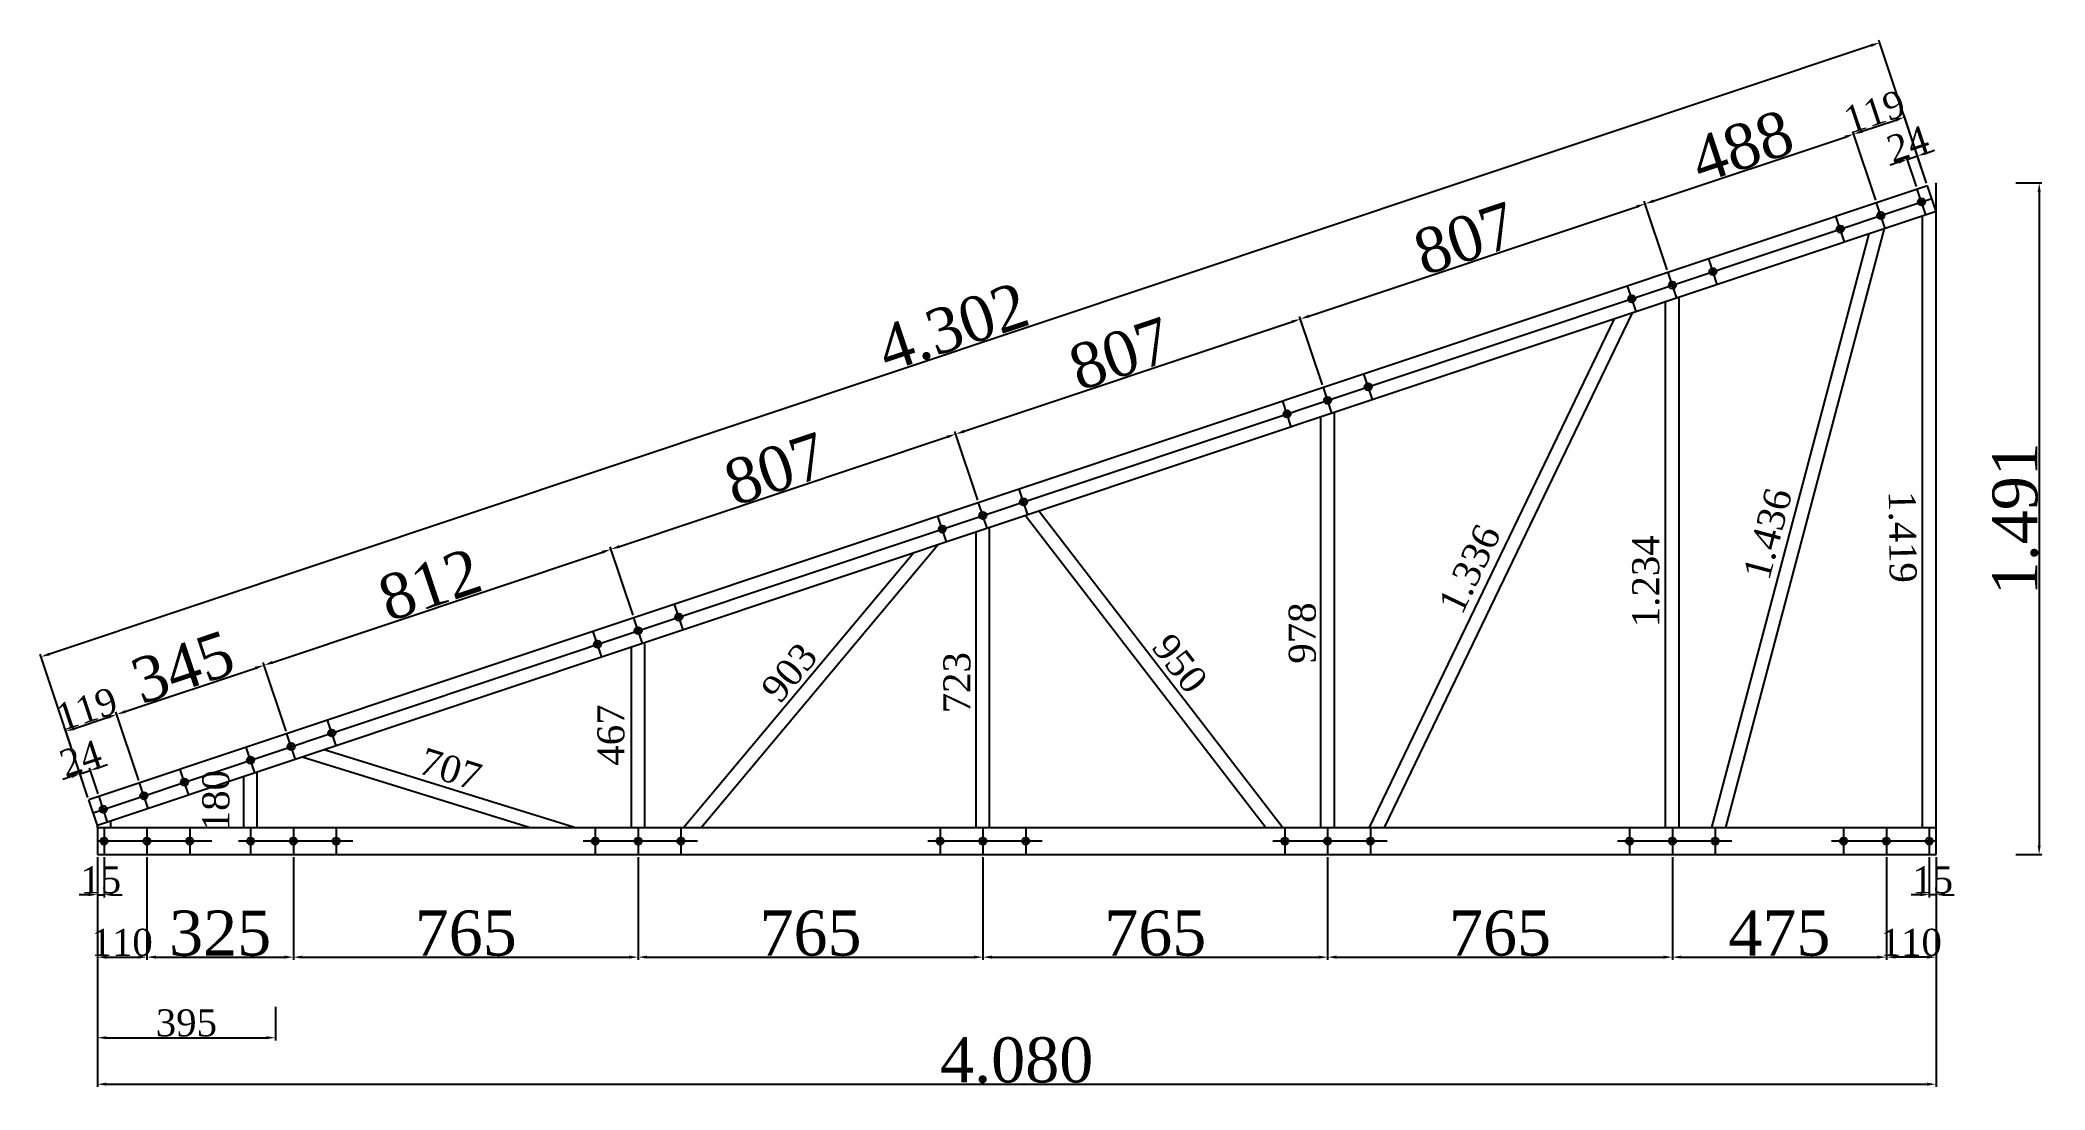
# Model space of a CAD drawing. Header units: millimetres. Extents: x 201962 to 221859, y -224854 to -197588.
# Drawn here: x 217410 to 221859, y -199918 to -197588 of the extents above; entities that cross this region are included whole.
import ezdxf

# ---------------------------------------------------------------- set-up
doc = ezdxf.new("R2010")
doc.units = ezdxf.units.MM
doc.header["$MEASUREMENT"] = 0
for name, color, linetype in [('Block1', 255, 'Continuous'), ('DUVAR', 7, 'Continuous'), ('ÖLÇÜLENDİRME', 121, 'Continuous')]:
    doc.layers.add(name, color=color, linetype=linetype)
doc.styles.add('133', font='times.ttf')
doc.dimstyles.new('MAKAS', dxfattribs={"dimscale": 20, "dimtxt": 1.3, "dimasz": 1, "dimexe": 0.3, "dimexo": 0.3, "dimgap": 0.1, "dimtad": 1, "dimrnd": 1, "dimzin": 12, "dimdsep": 46, "dimlunit": 6, "dimtxsty": '133', "dimcen": 0.8, "dimdle": 0.0005, "dimclrd": 4, "dimclre": 6, "dimclrt": 2, "dimazin": 3, "dimtfac": 1, "dimtmove": 0, "dimatfit": 2, "dimldrblk": 'DOTSMALL', "dimfxl": 0, "dimtolj": 1, "dimtzin": 0, "dimarcsym": 0})
doc.dimstyles.new('makas 1', dxfattribs={"dimscale": 20, "dimtxt": 3, "dimasz": 1.2, "dimexe": 0.3, "dimexo": 0.3, "dimgap": 0.1, "dimtad": 1, "dimrnd": 1, "dimzin": 12, "dimdsep": 46, "dimlunit": 6, "dimtxsty": '133', "dimblk": 'NONE', "dimcen": 0.8, "dimdle": 0.0005, "dimse1": 1, "dimse2": 1, "dimsd1": 1, "dimsd2": 1, "dimclrd": 105, "dimclre": 42, "dimclrt": 2, "dimazin": 3, "dimtfac": 1, "dimtmove": 0, "dimatfit": 2, "dimldrblk": 'NONE', "dimfxl": 0, "dimtolj": 1, "dimtzin": 0, "dimarcsym": 0})

msp = doc.modelspace()

# ---------------------------------------------------------------- blocks, each defined once
blk = doc.blocks.new('*D9762')
at = {"layer": 'Defpoints', "color": 0}
for p in [(217537, -199396.1), (217552, -199396.1), (217552, -199485.1)]:
    blk.add_point(p, dxfattribs=at)
at = {"layer": 'ÖLÇÜLENDİRME', "color": 6, "lineweight": -2, "ltscale": 0.5}
for p, q in [((217537, -199402.1), (217537, -199491.1)), ((217552, -199402.1), (217552, -199491.1))]:
    blk.add_line(p, q, dxfattribs=at)
at = {"layer": 'ÖLÇÜLENDİRME', "color": 4, "lineweight": -2, "ltscale": 0.5}
for p, q in [((217517, -199485.1), (217497, -199485.1)), ((217537, -199485.1), (217552, -199485.1)), ((217572, -199485.1), (217592, -199485.1))]:
    blk.add_line(p, q, dxfattribs=at)
at = {"layer": 'ÖLÇÜLENDİRME', "color": 4}
for points in [[(217517, -199488.4), (217517, -199481.8), (217537, -199485.1)], [(217572, -199481.8), (217572, -199488.4), (217552, -199485.1)]]:
    blk.add_solid(points, dxfattribs=at)
at = {"layer": 'ÖLÇÜLENDİRME', "color": 2, "insert": (217544.5, -199452.7), "char_height": 60, "attachment_point": 5, "style": '133'}
blk.add_mtext('\\A1;15', dxfattribs=at)
blk = doc.blocks.new('_DotSmall')
at = {"color": 0, "linetype": 'ByBlock', "const_width": 0.5}
blk.add_lwpolyline([(-0.0625, 0, 1), (0.0625, 0, 1)], format="xyb", close=True, dxfattribs=at)
blk = doc.blocks.new('*D9763')
at = {"layer": 'Defpoints', "color": 0}
for p in [(217537, -199396.1), (217647, -199396.1), (217647, -199623.8)]:
    blk.add_point(p, dxfattribs=at)
at = {"layer": 'ÖLÇÜLENDİRME', "color": 6, "lineweight": -2, "ltscale": 0.5}
for p, q in [((217537, -199402.1), (217537, -199629.8)), ((217647, -199402.1), (217647, -199629.8))]:
    blk.add_line(p, q, dxfattribs=at)
at = {"layer": 'ÖLÇÜLENDİRME', "color": 4, "lineweight": -2, "ltscale": 0.5}
blk.add_line((217557, -199623.8), (217627, -199623.8), dxfattribs=at)
at = {"layer": 'ÖLÇÜLENDİRME', "color": 4}
for points in [[(217557, -199620.4), (217557, -199627.1), (217537, -199623.8)], [(217627, -199627.1), (217627, -199620.4), (217647, -199623.8)]]:
    blk.add_solid(points, dxfattribs=at)
at = {"layer": 'ÖLÇÜLENDİRME', "color": 2, "insert": (217592, -199591.3), "char_height": 60, "attachment_point": 5, "style": '133'}
blk.add_mtext('\\A1;110', dxfattribs=at)
blk = doc.blocks.new('*D9764')
at = {"layer": 'Defpoints', "color": 0}
for p in [(217647, -199396.1), (217972, -199396.1), (217972, -199623.8)]:
    blk.add_point(p, dxfattribs=at)
at = {"layer": 'ÖLÇÜLENDİRME', "color": 6, "lineweight": -2, "ltscale": 0.5}
for p, q in [((217647, -199402.1), (217647, -199629.8)), ((217972, -199402.1), (217972, -199629.8))]:
    blk.add_line(p, q, dxfattribs=at)
at = {"layer": 'ÖLÇÜLENDİRME', "color": 4, "lineweight": -2, "ltscale": 0.5}
blk.add_line((217667, -199623.8), (217952, -199623.8), dxfattribs=at)
at = {"layer": 'ÖLÇÜLENDİRME', "color": 4}
for points in [[(217667, -199620.4), (217667, -199627.1), (217647, -199623.8)], [(217952, -199627.1), (217952, -199620.4), (217972, -199623.8)]]:
    blk.add_solid(points, dxfattribs=at)
at = {"layer": 'ÖLÇÜLENDİRME', "color": 2, "insert": (217809.5, -199571), "char_height": 100, "attachment_point": 5, "style": '133'}
blk.add_mtext('\\A1;325', dxfattribs=at)
blk = doc.blocks.new('*D9765')
at = {"layer": 'Defpoints', "color": 0}
for p in [(217972, -199396.1), (218737, -199396.1), (218737, -199623.8)]:
    blk.add_point(p, dxfattribs=at)
at = {"layer": 'ÖLÇÜLENDİRME', "color": 6, "lineweight": -2, "ltscale": 0.5}
for p, q in [((217972, -199402.1), (217972, -199629.8)), ((218737, -199402.1), (218737, -199629.8))]:
    blk.add_line(p, q, dxfattribs=at)
at = {"layer": 'ÖLÇÜLENDİRME', "color": 4, "lineweight": -2, "ltscale": 0.5}
blk.add_line((217992, -199623.8), (218717, -199623.8), dxfattribs=at)
at = {"layer": 'ÖLÇÜLENDİRME', "color": 4}
for points in [[(217992, -199620.4), (217992, -199627.1), (217972, -199623.8)], [(218717, -199627.1), (218717, -199620.4), (218737, -199623.8)]]:
    blk.add_solid(points, dxfattribs=at)
at = {"layer": 'ÖLÇÜLENDİRME', "color": 2, "insert": (218354.5, -199570.9), "char_height": 100, "attachment_point": 5, "style": '133'}
blk.add_mtext('\\A1;765', dxfattribs=at)
blk = doc.blocks.new('*D9766')
at = {"layer": 'Defpoints', "color": 0}
for p in [(218737, -199396.1), (219502, -199396.1), (219502, -199623.8)]:
    blk.add_point(p, dxfattribs=at)
at = {"layer": 'ÖLÇÜLENDİRME', "color": 6, "lineweight": -2, "ltscale": 0.5}
for p, q in [((218737, -199402.1), (218737, -199629.8)), ((219502, -199402.1), (219502, -199629.8))]:
    blk.add_line(p, q, dxfattribs=at)
at = {"layer": 'ÖLÇÜLENDİRME', "color": 4, "lineweight": -2, "ltscale": 0.5}
blk.add_line((218757, -199623.8), (219482, -199623.8), dxfattribs=at)
at = {"layer": 'ÖLÇÜLENDİRME', "color": 4}
for points in [[(218757, -199620.4), (218757, -199627.1), (218737, -199623.8)], [(219482, -199627.1), (219482, -199620.4), (219502, -199623.8)]]:
    blk.add_solid(points, dxfattribs=at)
at = {"layer": 'ÖLÇÜLENDİRME', "color": 2, "insert": (219119.5, -199570.9), "char_height": 100, "attachment_point": 5, "style": '133'}
blk.add_mtext('\\A1;765', dxfattribs=at)
blk = doc.blocks.new('*D9767')
at = {"layer": 'Defpoints', "color": 0}
for p in [(219502, -199396.1), (220267, -199396.1), (220267, -199623.8)]:
    blk.add_point(p, dxfattribs=at)
at = {"layer": 'ÖLÇÜLENDİRME', "color": 6, "lineweight": -2, "ltscale": 0.5}
for p, q in [((219502, -199402.1), (219502, -199629.8)), ((220267, -199402.1), (220267, -199629.8))]:
    blk.add_line(p, q, dxfattribs=at)
at = {"layer": 'ÖLÇÜLENDİRME', "color": 4, "lineweight": -2, "ltscale": 0.5}
blk.add_line((219522, -199623.8), (220247, -199623.8), dxfattribs=at)
at = {"layer": 'ÖLÇÜLENDİRME', "color": 4}
for points in [[(219522, -199620.4), (219522, -199627.1), (219502, -199623.8)], [(220247, -199627.1), (220247, -199620.4), (220267, -199623.8)]]:
    blk.add_solid(points, dxfattribs=at)
at = {"layer": 'ÖLÇÜLENDİRME', "color": 2, "insert": (219884.5, -199570.9), "char_height": 100, "attachment_point": 5, "style": '133'}
blk.add_mtext('\\A1;765', dxfattribs=at)
blk = doc.blocks.new('*D9768')
at = {"layer": 'Defpoints', "color": 0}
for p in [(220267, -199396.1), (221032, -199396.1), (221032, -199623.8)]:
    blk.add_point(p, dxfattribs=at)
at = {"layer": 'ÖLÇÜLENDİRME', "color": 6, "lineweight": -2, "ltscale": 0.5}
for p, q in [((220267, -199402.1), (220267, -199629.8)), ((221032, -199402.1), (221032, -199629.8))]:
    blk.add_line(p, q, dxfattribs=at)
at = {"layer": 'ÖLÇÜLENDİRME', "color": 4, "lineweight": -2, "ltscale": 0.5}
blk.add_line((220287, -199623.8), (221012, -199623.8), dxfattribs=at)
at = {"layer": 'ÖLÇÜLENDİRME', "color": 4}
for points in [[(220287, -199620.4), (220287, -199627.1), (220267, -199623.8)], [(221012, -199627.1), (221012, -199620.4), (221032, -199623.8)]]:
    blk.add_solid(points, dxfattribs=at)
at = {"layer": 'ÖLÇÜLENDİRME', "color": 2, "insert": (220649.5, -199570.9), "char_height": 100, "attachment_point": 5, "style": '133'}
blk.add_mtext('\\A1;765', dxfattribs=at)
blk = doc.blocks.new('*D9769')
at = {"layer": 'Defpoints', "color": 0}
for p in [(221032, -199396.1), (221507, -199396.1), (221507, -199623.8)]:
    blk.add_point(p, dxfattribs=at)
at = {"layer": 'ÖLÇÜLENDİRME', "color": 6, "lineweight": -2, "ltscale": 0.5}
for p, q in [((221032, -199402.1), (221032, -199629.8)), ((221507, -199402.1), (221507, -199629.8))]:
    blk.add_line(p, q, dxfattribs=at)
at = {"layer": 'ÖLÇÜLENDİRME', "color": 4, "lineweight": -2, "ltscale": 0.5}
blk.add_line((221052, -199623.8), (221487, -199623.8), dxfattribs=at)
at = {"layer": 'ÖLÇÜLENDİRME', "color": 4}
for points in [[(221052, -199620.4), (221052, -199627.1), (221032, -199623.8)], [(221487, -199627.1), (221487, -199620.4), (221507, -199623.8)]]:
    blk.add_solid(points, dxfattribs=at)
at = {"layer": 'ÖLÇÜLENDİRME', "color": 2, "insert": (221269.5, -199570.9), "char_height": 100, "attachment_point": 5, "style": '133'}
blk.add_mtext('\\A1;475', dxfattribs=at)
blk = doc.blocks.new('*D9770')
at = {"layer": 'Defpoints', "color": 0}
for p in [(217537, -199728.2), (217932, -199728.2), (217932, -199802.6)]:
    blk.add_point(p, dxfattribs=at)
at = {"layer": 'ÖLÇÜLENDİRME', "color": 6, "lineweight": -2, "ltscale": 0.5}
for p, q in [((217537, -199734.2), (217537, -199808.6)), ((217932, -199734.2), (217932, -199808.6))]:
    blk.add_line(p, q, dxfattribs=at)
at = {"layer": 'ÖLÇÜLENDİRME', "color": 4, "lineweight": -2, "ltscale": 0.5}
blk.add_line((217557, -199802.6), (217912, -199802.6), dxfattribs=at)
at = {"layer": 'ÖLÇÜLENDİRME', "color": 4}
for points in [[(217557, -199799.3), (217557, -199805.9), (217537, -199802.6)], [(217912, -199805.9), (217912, -199799.3), (217932, -199802.6)]]:
    blk.add_solid(points, dxfattribs=at)
at = {"layer": 'ÖLÇÜLENDİRME', "color": 2, "insert": (217734.5, -199770.1), "char_height": 60, "attachment_point": 5, "style": '133'}
blk.add_mtext('\\A1;395', dxfattribs=at)
blk = doc.blocks.new('*D9771')
at = {"layer": 'Defpoints', "color": 0}
for p in [(221617, -199396.1), (217537, -199538.6), (221617, -199905.8)]:
    blk.add_point(p, dxfattribs=at)
at = {"layer": 'ÖLÇÜLENDİRME', "color": 6, "lineweight": -2, "ltscale": 0.5}
for p, q in [((221617, -199402.1), (221617, -199911.8)), ((217537, -199544.6), (217537, -199911.8))]:
    blk.add_line(p, q, dxfattribs=at)
at = {"layer": 'ÖLÇÜLENDİRME', "color": 4, "lineweight": -2, "ltscale": 0.5}
blk.add_line((217557, -199905.8), (221597, -199905.8), dxfattribs=at)
at = {"layer": 'ÖLÇÜLENDİRME', "color": 4}
for points in [[(217557, -199902.4), (217557, -199909.1), (217537, -199905.8)], [(221597, -199909.1), (221597, -199902.4), (221617, -199905.8)]]:
    blk.add_solid(points, dxfattribs=at)
at = {"layer": 'ÖLÇÜLENDİRME', "color": 2, "insert": (219577, -199852.9), "char_height": 100, "attachment_point": 5, "style": '133'}
blk.add_mtext('\\A1;4.080', dxfattribs=at)
blk = doc.blocks.new('*D9816')
at = {"layer": 'Defpoints', "color": 0}
for p in [(217832.7, -199186.4), (217877, -199186.4), (217877, -199366.1)]:
    blk.add_point(p, dxfattribs=at)
at = {"layer": 'Block1', "color": 2, "insert": (217800.3, -199276.3), "char_height": 60, "attachment_point": 5, "rotation": 90, "style": '133'}
blk.add_mtext('\\A1;180', dxfattribs=at)
blk = doc.blocks.new('_None')
blk = doc.blocks.new('*D9817')
at = {"layer": 'Defpoints', "color": 0}
for p in [(217957.2, -199186), (218648.6, -199342.8), (218632.1, -199395.8)]:
    blk.add_point(p, dxfattribs=at)
at = {"layer": 'Block1', "color": 2, "insert": (218320.8, -199206.8), "char_height": 60, "attachment_point": 5, "rotation": 342.7314, "style": '133'}
blk.add_mtext('\\A1;707', dxfattribs=at)
blk = doc.blocks.new('*D9818')
at = {"layer": 'Defpoints', "color": 0}
for p in [(218709.6, -198897.3), (218761.3, -198897.3), (218761.3, -199364.3)]:
    blk.add_point(p, dxfattribs=at)
at = {"layer": 'Block1', "color": 2, "insert": (218677, -199130.8), "char_height": 60, "attachment_point": 5, "rotation": 90, "style": '133'}
blk.add_mtext('\\A1;467', dxfattribs=at)
blk = doc.blocks.new('*D9819')
at = {"layer": 'Defpoints', "color": 0}
for p in [(219387.5, -198666.5), (219416.4, -198690.7), (218836.5, -199383.2)]:
    blk.add_point(p, dxfattribs=at)
at = {"layer": 'Block1', "color": 2, "insert": (219072.6, -198991.9), "char_height": 60, "attachment_point": 5, "rotation": 50.0597, "style": '133'}
blk.add_mtext('\\A1;903', dxfattribs=at)
blk = doc.blocks.new('*D9820')
at = {"layer": 'Defpoints', "color": 0}
for p in [(219519.1, -198653.4), (219477.2, -199376), (219519.1, -199376)]:
    blk.add_point(p, dxfattribs=at)
at = {"layer": 'Block1', "color": 2, "insert": (219444.6, -199014.7), "char_height": 60, "attachment_point": 5, "rotation": 90, "style": '133'}
blk.add_mtext('\\A1;723', dxfattribs=at)
blk = doc.blocks.new('*D9821')
at = {"layer": 'Defpoints', "color": 0}
for p in [(219587.6, -198643.1), (220203.3, -199368.2), (220167.5, -199395.8)]:
    blk.add_point(p, dxfattribs=at)
at = {"layer": 'Block1', "color": 2, "insert": (219939.1, -198972), "char_height": 60, "attachment_point": 5, "rotation": 307.6087, "style": '133'}
blk.add_mtext('\\A1;950', dxfattribs=at)
blk = doc.blocks.new('*D9822')
at = {"layer": 'Defpoints', "color": 0}
for p in [(220243.5, -198415.2), (220294.3, -198415.2), (220294.3, -199393.5)]:
    blk.add_point(p, dxfattribs=at)
at = {"layer": 'Block1', "color": 2, "insert": (220211, -198904.4), "char_height": 60, "attachment_point": 5, "rotation": 90, "style": '133'}
blk.add_mtext('\\A1;978', dxfattribs=at)
blk = doc.blocks.new('*D9823')
at = {"layer": 'Defpoints', "color": 0}
for p in [(220901.4, -198174.6), (220941.9, -198194), (220362, -199397.8)]:
    blk.add_point(p, dxfattribs=at)
at = {"layer": 'Block1', "color": 2, "insert": (220582.2, -198762.3), "char_height": 60, "attachment_point": 5, "rotation": 64.2787, "style": '133'}
blk.add_mtext('\\A1;1.336', dxfattribs=at)
blk = doc.blocks.new('*D9824')
at = {"layer": 'Defpoints', "color": 0}
for p in [(221066.5, -198172.6), (221005.9, -199406.5), (221066.5, -199406.5)]:
    blk.add_point(p, dxfattribs=at)
at = {"layer": 'Block1', "color": 2, "insert": (220973.3, -198789.5), "char_height": 60, "attachment_point": 5, "rotation": 90, "style": '133'}
blk.add_mtext('\\A1;1.234', dxfattribs=at)
blk = doc.blocks.new('*D9825')
at = {"layer": 'Defpoints', "color": 0}
for p in [(221459.1, -197998.3), (221506.1, -198010.8), (221138.5, -199399.3)]:
    blk.add_point(p, dxfattribs=at)
at = {"layer": 'Block1', "color": 2, "insert": (221243.8, -198684.2), "char_height": 60, "attachment_point": 5, "rotation": 75.17, "style": '133'}
blk.add_mtext('\\A1;1.436', dxfattribs=at)
blk = doc.blocks.new('*D9826')
at = {"layer": 'Defpoints', "color": 0}
for p in [(221535.2, -197981.8), (221518.7, -199400.8), (221552.5, -199400.3)]:
    blk.add_point(p, dxfattribs=at)
at = {"layer": 'Block1', "color": 2, "insert": (221542.6, -198691.1), "char_height": 60, "attachment_point": 5, "rotation": 270.6975, "style": '133'}
blk.add_mtext('\\A1;1.419', dxfattribs=at)
blk = doc.blocks.new('*D9827')
at = {"layer": 'Defpoints', "color": 0}
for p in [(221602, -199396.1), (221617, -199396.1), (221602, -199485.1)]:
    blk.add_point(p, dxfattribs=at)
at = {"layer": 'ÖLÇÜLENDİRME', "color": 6, "lineweight": -2, "ltscale": 0.5}
for p, q in [((221602, -199402.1), (221602, -199491.1)), ((221617, -199402.1), (221617, -199491.1))]:
    blk.add_line(p, q, dxfattribs=at)
at = {"layer": 'ÖLÇÜLENDİRME', "color": 4, "lineweight": -2, "ltscale": 0.5}
for p, q in [((221582, -199485.1), (221562, -199485.1)), ((221617, -199485.1), (221602, -199485.1)), ((221637, -199485.1), (221657, -199485.1))]:
    blk.add_line(p, q, dxfattribs=at)
at = {"layer": 'ÖLÇÜLENDİRME', "color": 4}
for points in [[(221582, -199488.4), (221582, -199481.8), (221602, -199485.1)], [(221637, -199481.8), (221637, -199488.4), (221617, -199485.1)]]:
    blk.add_solid(points, dxfattribs=at)
at = {"layer": 'ÖLÇÜLENDİRME', "color": 2, "insert": (221609.5, -199452.7), "char_height": 60, "attachment_point": 5, "style": '133'}
blk.add_mtext('\\A1;15', dxfattribs=at)
blk = doc.blocks.new('*D9828')
at = {"layer": 'Defpoints', "color": 0}
for p in [(221507, -199396.1), (221617, -199396.1), (221507, -199623.8)]:
    blk.add_point(p, dxfattribs=at)
at = {"layer": 'ÖLÇÜLENDİRME', "color": 6, "lineweight": -2, "ltscale": 0.5}
for p, q in [((221507, -199402.1), (221507, -199629.8)), ((221617, -199402.1), (221617, -199629.8))]:
    blk.add_line(p, q, dxfattribs=at)
at = {"layer": 'ÖLÇÜLENDİRME', "color": 4, "lineweight": -2, "ltscale": 0.5}
blk.add_line((221597, -199623.8), (221527, -199623.8), dxfattribs=at)
at = {"layer": 'ÖLÇÜLENDİRME', "color": 4}
for points in [[(221527, -199620.4), (221527, -199627.1), (221507, -199623.8)], [(221597, -199627.1), (221597, -199620.4), (221617, -199623.8)]]:
    blk.add_solid(points, dxfattribs=at)
at = {"layer": 'ÖLÇÜLENDİRME', "color": 2, "insert": (221562, -199591.3), "char_height": 60, "attachment_point": 5, "style": '133'}
blk.add_mtext('\\A1;110', dxfattribs=at)
blk = doc.blocks.new('*D9829')
at = {"layer": 'Defpoints', "color": 0}
for p in [(217521.3, -199209.2), (217518, -199274.8), (217540.7, -199267.2)]:
    blk.add_point(p, dxfattribs=at)
at = {"layer": 'ÖLÇÜLENDİRME', "color": 4, "lineweight": -2, "ltscale": 0.5}
for p, q in [((217498.6, -199216.8), (217521.3, -199209.2)), ((217540.3, -199202.8), (217559.3, -199196.5)), ((217479.6, -199223.1), (217460.6, -199229.4))]:
    blk.add_line(p, q, dxfattribs=at)
at = {"layer": 'ÖLÇÜLENDİRME', "color": 6, "lineweight": -2, "ltscale": 0.5}
for p, q in [((217538.8, -199261.5), (217519.4, -199203.5)), ((217516.1, -199269.1), (217496.7, -199211.1))]:
    blk.add_line(p, q, dxfattribs=at)
at = {"layer": 'ÖLÇÜLENDİRME', "color": 4}
for points in [[(217539.2, -199199.7), (217541.4, -199206), (217521.3, -199209.2)], [(217480.7, -199226.3), (217478.5, -199219.9), (217498.6, -199216.8)]]:
    blk.add_solid(points, dxfattribs=at)
at = {"layer": 'ÖLÇÜLENDİRME', "color": 2, "insert": (217499.8, -199182.7), "char_height": 60, "attachment_point": 5, "rotation": 18.4771, "style": '133'}
blk.add_mtext('\\A1;24', dxfattribs=at)
blk = doc.blocks.new('*D9830')
at = {"layer": 'Defpoints', "color": 0}
for p in [(217580, -199085), (217630.8, -199237.1), (217518, -199274.8)]:
    blk.add_point(p, dxfattribs=at)
at = {"layer": 'ÖLÇÜLENDİRME', "color": 6, "lineweight": -2, "ltscale": 0.5}
for p, q in [((217516.1, -199269.1), (217465.2, -199117)), ((217628.9, -199231.4), (217578.1, -199079.3))]:
    blk.add_line(p, q, dxfattribs=at)
at = {"layer": 'ÖLÇÜLENDİRME', "color": 4, "lineweight": -2, "ltscale": 0.5}
blk.add_line((217486.1, -199116.4), (217561, -199091.3), dxfattribs=at)
at = {"layer": 'ÖLÇÜLENDİRME', "color": 4}
for points in [[(217485.1, -199113.2), (217487.2, -199119.5), (217467.1, -199122.7)], [(217562.1, -199094.5), (217560, -199088.2), (217580, -199085)]]:
    blk.add_solid(points, dxfattribs=at)
at = {"layer": 'ÖLÇÜLENDİRME', "color": 2, "insert": (217513.3, -199073), "char_height": 60, "attachment_point": 5, "rotation": 18.4771, "style": '133'}
blk.add_mtext('\\A1;119', dxfattribs=at)
blk = doc.blocks.new('*D9831')
at = {"layer": 'Defpoints', "color": 0}
for p in [(217906.7, -198975.8), (217957.6, -199127.9), (217630.8, -199237.1)]:
    blk.add_point(p, dxfattribs=at)
at = {"layer": 'ÖLÇÜLENDİRME', "color": 4, "lineweight": -2, "ltscale": 0.5}
blk.add_line((217599, -199078.7), (217887.7, -198982.1), dxfattribs=at)
at = {"layer": 'ÖLÇÜLENDİRME', "color": 6, "lineweight": -2, "ltscale": 0.5}
for p, q in [((217955.7, -199122.2), (217904.8, -198970.1)), ((217628.9, -199231.4), (217578.1, -199079.3))]:
    blk.add_line(p, q, dxfattribs=at)
at = {"layer": 'ÖLÇÜLENDİRME', "color": 4}
for points in [[(217888.8, -198985.3), (217886.7, -198978.9), (217906.7, -198975.8)], [(217597.9, -199075.5), (217600, -199081.8), (217580, -199085)]]:
    blk.add_solid(points, dxfattribs=at)
at = {"layer": 'ÖLÇÜLENDİRME', "color": 2, "insert": (217726.6, -198980.4), "char_height": 100, "attachment_point": 5, "rotation": 18.4851, "style": '133'}
blk.add_mtext('\\A1;345', dxfattribs=at)
blk = doc.blocks.new('*D9832')
at = {"layer": 'Defpoints', "color": 0}
for p in [(218676.6, -198718.5), (218727.5, -198870.6), (217957.6, -199127.9)]:
    blk.add_point(p, dxfattribs=at)
at = {"layer": 'ÖLÇÜLENDİRME', "color": 6, "lineweight": -2, "ltscale": 0.5}
for p, q in [((218725.6, -198864.9), (218674.7, -198712.8)), ((217955.7, -199122.2), (217904.8, -198970.1))]:
    blk.add_line(p, q, dxfattribs=at)
at = {"layer": 'ÖLÇÜLENDİRME', "color": 4, "lineweight": -2, "ltscale": 0.5}
blk.add_line((217925.7, -198969.4), (218657.6, -198724.8), dxfattribs=at)
at = {"layer": 'ÖLÇÜLENDİRME', "color": 4}
for points in [[(218658.7, -198728), (218656.6, -198721.6), (218676.6, -198718.5)], [(217924.6, -198966.3), (217926.8, -198972.6), (217906.7, -198975.8)]]:
    blk.add_solid(points, dxfattribs=at)
at = {"layer": 'ÖLÇÜLENDİRME', "color": 2, "insert": (218274.9, -198797.1), "char_height": 100, "attachment_point": 5, "rotation": 18.4798, "style": '133'}
blk.add_mtext('\\A1;812', dxfattribs=at)
blk = doc.blocks.new('*D9834')
at = {"layer": 'Defpoints', "color": 0}
for p in [(220206.6, -198207.2), (220257.5, -198359.4), (219492.5, -198615)]:
    blk.add_point(p, dxfattribs=at)
at = {"layer": 'ÖLÇÜLENDİRME', "color": 4, "lineweight": -2, "ltscale": 0.5}
blk.add_line((219460.6, -198456.5), (220187.6, -198213.6), dxfattribs=at)
at = {"layer": 'ÖLÇÜLENDİRME', "color": 6, "lineweight": -2, "ltscale": 0.5}
for p, q in [((220255.6, -198353.7), (220204.7, -198201.5)), ((219490.6, -198609.3), (219439.7, -198457.1))]:
    blk.add_line(p, q, dxfattribs=at)
at = {"layer": 'ÖLÇÜLENDİRME', "color": 4}
for points in [[(220188.7, -198216.7), (220186.6, -198210.4), (220206.6, -198207.2)], [(219459.5, -198453.3), (219461.6, -198459.7), (219441.6, -198462.8)]]:
    blk.add_solid(points, dxfattribs=at)
at = {"layer": 'ÖLÇÜLENDİRME', "color": 2, "insert": (219807.3, -198284.9), "char_height": 100, "attachment_point": 5, "rotation": 18.4771, "style": '133'}
blk.add_mtext('\\A1;807', dxfattribs=at)
blk = doc.blocks.new('*D9835')
at = {"layer": 'Defpoints', "color": 0}
for p in [(220971.6, -197951.6), (221022.5, -198103.8), (220257.5, -198359.4)]:
    blk.add_point(p, dxfattribs=at)
at = {"layer": 'ÖLÇÜLENDİRME', "color": 4, "lineweight": -2, "ltscale": 0.5}
blk.add_line((220225.6, -198200.9), (220952.6, -197958), dxfattribs=at)
at = {"layer": 'ÖLÇÜLENDİRME', "color": 6, "lineweight": -2, "ltscale": 0.5}
for p, q in [((221020.6, -198098.1), (220969.7, -197945.9)), ((220255.6, -198353.7), (220204.7, -198201.5))]:
    blk.add_line(p, q, dxfattribs=at)
at = {"layer": 'ÖLÇÜLENDİRME', "color": 4}
for points in [[(220953.7, -197961.1), (220951.6, -197954.8), (220971.6, -197951.6)], [(220224.5, -198197.7), (220226.6, -198204), (220206.6, -198207.2)]]:
    blk.add_solid(points, dxfattribs=at)
at = {"layer": 'ÖLÇÜLENDİRME', "color": 2, "insert": (220572.4, -198029.2), "char_height": 100, "attachment_point": 5, "rotation": 18.4752, "style": '133'}
blk.add_mtext('\\A1;807', dxfattribs=at)
blk = doc.blocks.new('*D9836')
at = {"layer": 'Defpoints', "color": 0}
for p in [(221434.2, -197797), (221485.1, -197949.2), (221022.5, -198103.8)]:
    blk.add_point(p, dxfattribs=at)
at = {"layer": 'ÖLÇÜLENDİRME', "color": 4, "lineweight": -2, "ltscale": 0.5}
blk.add_line((220990.6, -197945.3), (221415.3, -197803.4), dxfattribs=at)
at = {"layer": 'ÖLÇÜLENDİRME', "color": 6, "lineweight": -2, "ltscale": 0.5}
for p, q in [((221483.2, -197943.5), (221432.3, -197791.3)), ((221020.6, -198098.1), (220969.7, -197945.9))]:
    blk.add_line(p, q, dxfattribs=at)
at = {"layer": 'ÖLÇÜLENDİRME', "color": 4}
for points in [[(221416.3, -197806.5), (221414.2, -197800.2), (221434.2, -197797)], [(220989.5, -197942.1), (220991.6, -197948.4), (220971.6, -197951.6)]]:
    blk.add_solid(points, dxfattribs=at)
at = {"layer": 'ÖLÇÜLENDİRME', "color": 2, "insert": (221186.2, -197824.3), "char_height": 100, "attachment_point": 5, "rotation": 18.4771, "style": '133'}
blk.add_mtext('\\A1;488', dxfattribs=at)
blk = doc.blocks.new('*D9837')
at = {"layer": 'Defpoints', "color": 0}
for p in [(221547.1, -197759.3), (221598, -197911.5), (221485.1, -197949.2)]:
    blk.add_point(p, dxfattribs=at)
at = {"layer": 'ÖLÇÜLENDİRME', "color": 4, "lineweight": -2, "ltscale": 0.5}
blk.add_line((221453.2, -197790.7), (221528.1, -197765.7), dxfattribs=at)
at = {"layer": 'ÖLÇÜLENDİRME', "color": 6, "lineweight": -2, "ltscale": 0.5}
for p, q in [((221596.1, -197905.8), (221545.2, -197753.6)), ((221483.2, -197943.5), (221432.3, -197791.3))]:
    blk.add_line(p, q, dxfattribs=at)
at = {"layer": 'ÖLÇÜLENDİRME', "color": 4}
for points in [[(221529.2, -197768.8), (221527.1, -197762.5), (221547.1, -197759.3)], [(221452.2, -197787.5), (221454.3, -197793.9), (221434.2, -197797)]]:
    blk.add_solid(points, dxfattribs=at)
at = {"layer": 'ÖLÇÜLENDİRME', "color": 2, "insert": (221480.4, -197747.3), "char_height": 60, "attachment_point": 5, "rotation": 18.4771, "style": '133'}
blk.add_mtext('\\A1;119', dxfattribs=at)
blk = doc.blocks.new('*D9838')
at = {"layer": 'Defpoints', "color": 0}
for p in [(221575.9, -197845.4), (221575.2, -197919.1), (221598, -197911.5)]:
    blk.add_point(p, dxfattribs=at)
at = {"layer": 'ÖLÇÜLENDİRME', "color": 4, "lineweight": -2, "ltscale": 0.5}
for p, q in [((221534.1, -197859.3), (221515.2, -197865.7)), ((221553.1, -197853), (221575.9, -197845.4)), ((221594.8, -197839.1), (221613.8, -197832.7))]:
    blk.add_line(p, q, dxfattribs=at)
at = {"layer": 'ÖLÇÜLENDİRME', "color": 6, "lineweight": -2, "ltscale": 0.5}
for p, q in [((221573.3, -197913.4), (221551.2, -197847.3)), ((221596.1, -197905.8), (221574, -197839.7))]:
    blk.add_line(p, q, dxfattribs=at)
at = {"layer": 'ÖLÇÜLENDİRME', "color": 4}
for points in [[(221535.2, -197862.5), (221533.1, -197856.2), (221553.1, -197853)], [(221593.8, -197835.9), (221595.9, -197842.2), (221575.9, -197845.4)]]:
    blk.add_solid(points, dxfattribs=at)
at = {"layer": 'ÖLÇÜLENDİRME', "color": 2, "insert": (221554.4, -197818.9), "char_height": 60, "attachment_point": 5, "rotation": 18.4771, "style": '133'}
blk.add_mtext('\\A1;24', dxfattribs=at)
blk = doc.blocks.new('*D9839')
at = {"layer": 'Defpoints', "color": 0}
for p in [(221598, -197911.5), (217411.8, -198957.2), (217518, -199274.8)]:
    blk.add_point(p, dxfattribs=at)
at = {"layer": 'ÖLÇÜLENDİRME', "color": 4, "lineweight": -2, "ltscale": 0.5}
blk.add_line((221472.8, -197600.2), (217430.8, -198950.9), dxfattribs=at)
at = {"layer": 'ÖLÇÜLENDİRME', "color": 6, "lineweight": -2, "ltscale": 0.5}
for p, q in [((221596.1, -197905.8), (221489.9, -197588.2)), ((217516.1, -199269.1), (217409.9, -198951.5))]:
    blk.add_line(p, q, dxfattribs=at)
at = {"layer": 'ÖLÇÜLENDİRME', "color": 4}
for points in [[(221473.9, -197603.4), (221471.8, -197597), (221491.8, -197593.9)], [(217429.7, -198947.7), (217431.9, -198954), (217411.8, -198957.2)]]:
    blk.add_solid(points, dxfattribs=at)
at = {"layer": 'ÖLÇÜLENDİRME', "color": 2, "insert": (219435.1, -198225.4), "char_height": 100, "attachment_point": 5, "rotation": 18.4771, "style": '133'}
blk.add_mtext('\\A1;4.302', dxfattribs=at)
blk = doc.blocks.new('*D9840')
at = {"layer": 'Defpoints', "color": 0}
for p in [(221788.1, -197905.1), (221788.1, -199396.1), (221845.9, -199396.1)]:
    blk.add_point(p, dxfattribs=at)
at = {"layer": 'ÖLÇÜLENDİRME', "color": 6, "lineweight": -2, "ltscale": 0.5}
for p, q in [((221794.1, -197905.1), (221851.9, -197905.1)), ((221794.1, -199396.1), (221851.9, -199396.1))]:
    blk.add_line(p, q, dxfattribs=at)
at = {"layer": 'ÖLÇÜLENDİRME', "color": 4, "lineweight": -2, "ltscale": 0.5}
blk.add_line((221845.9, -197925.1), (221845.9, -199376.1), dxfattribs=at)
at = {"layer": 'ÖLÇÜLENDİRME', "color": 4}
for points in [[(221849.2, -197925.1), (221842.5, -197925.1), (221845.9, -197905.1)], [(221842.5, -199376.1), (221849.2, -199376.1), (221845.9, -199396.1)]]:
    blk.add_solid(points, dxfattribs=at)
at = {"layer": 'ÖLÇÜLENDİRME', "color": 2, "insert": (221793, -198650.6), "char_height": 100, "attachment_point": 5, "rotation": 90, "style": '133'}
blk.add_mtext('\\A1;1.491', dxfattribs=at)
blk = doc.blocks.new('*D9841')
at = {"layer": 'Defpoints', "color": 0}
for p in [(219441.6, -198462.8), (219492.5, -198615), (218727.5, -198870.6)]:
    blk.add_point(p, dxfattribs=at)
at = {"layer": 'ÖLÇÜLENDİRME', "color": 4, "lineweight": -2, "ltscale": 0.5}
blk.add_line((218695.6, -198712.1), (219422.6, -198469.2), dxfattribs=at)
at = {"layer": 'ÖLÇÜLENDİRME', "color": 6, "lineweight": -2, "ltscale": 0.5}
for p, q in [((219490.6, -198609.3), (219439.7, -198457.1)), ((218725.6, -198864.9), (218674.7, -198712.8))]:
    blk.add_line(p, q, dxfattribs=at)
at = {"layer": 'ÖLÇÜLENDİRME', "color": 4}
for points in [[(219423.7, -198472.3), (219421.6, -198466), (219441.6, -198462.8)], [(218694.5, -198709), (218696.6, -198715.3), (218676.6, -198718.5)]]:
    blk.add_solid(points, dxfattribs=at)
at = {"layer": 'ÖLÇÜLENDİRME', "color": 2, "insert": (219042.3, -198540.5), "char_height": 100, "attachment_point": 5, "rotation": 18.4771, "style": '133'}
blk.add_mtext('\\A1;807', dxfattribs=at)

# ---------------------------------------------------------------- dimensions: what is measured, and where the dimension line sits
at = {"layer": 'Block1', "color": 1}
for p1, p2, distance, picture, middle in [((221138.489, -199399.261), (221506.117, -198010.783), 48.632, '*D9825', (221243.834, -198684.246)), ((221535.185, -197981.755), (221552.456, -199400.341), -33.798, '*D9826', (221542.563, -198691.063)), ((220361.9665, -199397.8207), (220941.8633, -198194.0307), 44.866, '*D9823', (220582.1781, -198762.3317)), ((221066.535, -198172.565), (221066.535, -199406.463), -60.673, '*D9824', (220973.321, -198789.514)), ((220294.333, -199393.5), (220294.333, -198415.217), 50.841, '*D9822', (220210.952, -198904.358)), ((218836.469, -199383.237), (219416.365, -198690.678), 37.621, '*D9819', (219072.623, -198991.915)), ((219519.071, -198653.368), (219519.071, -199376.035), -41.918, '*D9820', (219444.613, -199014.702)), ((219587.569, -198643.065), (220167.465, -199395.84), 45.24, '*D9821', (219939.135, -198971.986)), ((218761.274, -199364.332), (218761.274, -198897.281), 51.712, '*D9818', (218677.021, -199130.807)), ((217957.168, -199186.039), (218632.065, -199395.84), 55.56, '*D9817', (218320.769, -199206.81)), ((217876.968, -199366.133), (217876.968, -199186.44), 44.226, '*D9816', (217800.291, -199276.286))]:
    dim = msp.add_aligned_dim(p1=p1, p2=p2, distance=distance, dimstyle='makas 1', override={"dimtxt": 3}, dxfattribs=at)
    dim.commit()
    dim.dimension.update_dxf_attribs({"geometry": picture, "text_midpoint": middle})
at = {"layer": 'ÖLÇÜLENDİRME', "color": 1, "ltscale": 0.5}
for p1, p2, distance, picture, middle in [((221597.952, -197911.487), (217517.969, -199274.82), -334.886, '*D9839', (219435.061, -198225.357)), ((221022.458, -198103.781), (221485.084, -197949.194), 160.435, '*D9836', (221186.207, -197824.291)), ((221788.082, -197905.133), (221788.082, -199396.133), 57.784, '*D9840', (221792.966, -198650.633)), ((220257.456, -198359.387), (221022.461, -198103.788), 160.443, '*D9835', (220572.351, -198029.24)), ((219492.459, -198615.012), (220257.456, -198359.387), 160.443, '*D9834', (219807.343, -198284.854)), ((218727.4628, -198870.637), (219492.4592, -198615.0122), 160.4426, '*D9841', (219042.3469, -198540.4789)), ((217957.578, -199127.924), (218727.46, -198870.628), 160.433, '*D9832', (218274.946, -198797.085)), ((217630.835, -199237.106), (217957.563, -199127.878), 160.385, '*D9831', (217726.622, -198980.353))]:
    dim = msp.add_aligned_dim(p1=p1, p2=p2, distance=distance, dimstyle='MAKAS', override={"dimtxt": 5, "dimdle": 1}, dxfattribs=at)
    dim.commit()
    dim.dimension.update_dxf_attribs({"geometry": picture, "text_midpoint": middle})
for base, p1, p2, angle, picture, middle, dimtype in [((221547.104, -197759.315), (221485.087, -197949.201), (221597.952, -197911.487), 18.477135, '*D9837', (221490.671, -197778.172), 161), ((221575.87, -197845.402), (221575.19, -197919.093), (221597.952, -197911.487), 18.477135, '*D9838', (221564.489, -197849.205), 161), ((217580.005, -199084.989), (217517.969, -199274.82), (217630.835, -199237.106), 18.477135, '*D9830', (217523.572, -199103.846), 161), ((217521.331, -199209.154), (217517.952, -199274.77), (217540.715, -199267.164), 18.477135, '*D9829', (217509.95, -199212.957), 161), ((221506.968, -199623.754), (221616.968, -199396.133), (221506.968, -199396.133), 180, '*D9828', (221561.968, -199623.754), 160), ((221601.968, -199485.11), (221616.968, -199396.133), (221601.968, -199396.133), 180, '*D9827', (221609.468, -199485.11), 160)]:
    dim = msp.add_linear_dim(base=base, p1=p1, p2=p2, angle=angle, dimstyle='MAKAS', override={"dimtxt": 3}, dxfattribs=at)
    dim.commit()
    dim.dimension.update_dxf_attribs({"geometry": picture, "text_midpoint": middle, "dimtype": dimtype})
for base, p2, picture, middle in [((217551.968, -199485.11), (217551.968, -199396.133), '*D9762', (217544.468, -199485.11)), ((217646.968, -199623.754), (217646.968, -199396.133), '*D9763', (217591.968, -199623.754))]:
    dim = msp.add_linear_dim(base=base, p1=(217536.968, -199396.133), p2=p2, dimstyle='MAKAS', override={"dimtxt": 3}, dxfattribs=at)
    dim.commit()
    dim.dimension.update_dxf_attribs({"geometry": picture, "text_midpoint": middle, "dimtype": 160})
for base, p1, p2, override, picture, middle in [((221616.968, -199905.753), (217536.968, -199538.564), (221616.968, -199396.133), {"dimtxt": 5, "dimdle": 1}, '*D9771', (219576.968, -199852.852)), ((217971.968, -199623.754), (217646.968, -199396.133), (217971.968, -199396.133), {"dimtxt": 5, "dimdle": 1}, '*D9764', (217809.468, -199571.003)), ((218736.967, -199623.754), (217971.968, -199396.133), (218736.967, -199396.133), {"dimtxt": 5, "dimdle": 1}, '*D9765', (218354.468, -199570.853)), ((219501.967, -199623.754), (218736.967, -199396.133), (219501.967, -199396.133), {"dimtxt": 5, "dimdle": 1}, '*D9766', (219119.467, -199570.853)), ((220266.967, -199623.754), (219501.967, -199396.133), (220266.967, -199396.133), {"dimtxt": 5, "dimdle": 1}, '*D9767', (219884.467, -199570.853)), ((221031.966, -199623.754), (220266.967, -199396.133), (221031.966, -199396.133), {"dimtxt": 5, "dimdle": 1}, '*D9768', (220649.466, -199570.853)), ((221506.968, -199623.754), (221031.966, -199396.133), (221506.968, -199396.133), {"dimtxt": 5, "dimdle": 1}, '*D9769', (221269.467, -199570.853)), ((217931.968, -199802.591), (217536.968, -199728.159), (217931.968, -199728.159), {"dimtxt": 3}, '*D9770', (217734.468, -199770.05))]:
    dim = msp.add_linear_dim(base=base, p1=p1, p2=p2, dimstyle='MAKAS', override=override, dxfattribs=at)
    dim.commit()
    dim.dimension.update_dxf_attribs({"geometry": picture, "text_midpoint": middle})

# ---------------------------------------------------------------- linework, layer by layer
at = {"layer": 'Block1', "color": 1}
for p, q in [((221597.952, -197911.487), (217517.969, -199274.82)), ((221616.968, -197968.394), (217536.968, -199331.733)), ((217536.968, -199336.133), (217536.968, -199331.677)), ((217536.968, -199336.133), (221616.968, -199336.133)), ((217536.968, -199336.133), (217536.968, -199396.133)), ((217566.968, -199336.133), (217566.968, -199321.708)), ((217536.968, -199396.133), (221616.968, -199396.133))]:
    msp.add_line(p, q, dxfattribs=at)
at = {"layer": 'Block1', "color": 2}
for p, q in [((217551.968, -199336.133), (217551.968, -199396.133)), ((217646.968, -199336.133), (217646.968, -199396.133)), ((217741.968, -199336.133), (217741.968, -199396.133)), ((217876.968, -199336.133), (217876.968, -199396.133)), ((217971.968, -199336.133), (217971.968, -199396.133)), ((218066.968, -199336.133), (218066.968, -199396.133)), ((218641.967, -199336.133), (218641.967, -199396.133)), ((218736.967, -199336.133), (218736.967, -199396.133)), ((218831.967, -199336.133), (218831.967, -199396.133)), ((219406.967, -199336.133), (219406.967, -199396.133)), ((219501.967, -199336.133), (219501.967, -199396.133)), ((219596.967, -199336.133), (219596.967, -199396.133)), ((220171.967, -199336.133), (220171.967, -199396.133)), ((220266.967, -199336.133), (220266.967, -199396.133)), ((220361.967, -199336.133), (220361.967, -199396.133)), ((220936.966, -199336.133), (220936.966, -199396.133)), ((221031.966, -199336.133), (221031.966, -199396.133)), ((221126.966, -199336.133), (221126.966, -199396.133)), ((221411.968, -199336.133), (221411.968, -199396.133)), ((221506.968, -199336.133), (221506.968, -199396.133)), ((221601.968, -199336.133), (221601.968, -199396.133))]:
    msp.add_line(p, q, dxfattribs=at)
at = {"layer": 'Block1', "color": 1}
for centre, radius in [((221584.697, -197947.547), 8), ((221584.697, -197947.547), 4), ((221404.492, -198007.763), 8), ((221404.492, -198007.763), 4), ((221494.595, -197977.655), 8), ((221494.595, -197977.655), 4), ((221122.069, -198102.127), 8), ((221122.069, -198102.127), 4), ((221031.966, -198132.235), 8), ((221031.966, -198132.235), 4), ((220941.863, -198162.343), 8), ((220941.863, -198162.343), 4), ((220357.069, -198357.742), 8), ((220357.069, -198357.742), 4), ((220266.967, -198387.85), 8), ((220266.967, -198387.85), 4), ((220176.864, -198417.959), 8), ((220176.864, -198417.959), 4), ((219592.07, -198613.358), 8), ((219592.07, -198613.358), 4), ((219411.864, -198673.574), 8), ((219411.864, -198673.574), 4), ((219501.967, -198643.466), 8), ((219501.967, -198643.466), 4), ((218736.967, -198899.081), 8), ((218736.967, -198899.081), 4), ((218827.07, -198868.973), 8), ((218827.07, -198868.973), 4), ((218646.865, -198929.189), 8), ((218646.865, -198929.189), 4), ((218057.174, -199126.224), 8), ((217967.071, -199156.332), 8), ((217967.071, -199156.332), 4), ((218057.174, -199126.224), 4), ((217876.968, -199186.44), 8), ((217876.968, -199186.44), 4), ((217730.429, -199235.401), 8), ((217730.429, -199235.401), 4), ((217550.223, -199295.618), 8), ((217550.223, -199295.618), 4), ((217640.326, -199265.509), 8), ((217640.326, -199265.509), 4), ((217551.968, -199366.133), 8), ((217551.968, -199366.133), 4), ((217646.968, -199366.133), 8), ((217646.968, -199366.133), 4), ((217741.968, -199366.133), 8), ((217741.968, -199366.133), 4), ((217876.968, -199366.133), 8), ((217876.968, -199366.133), 4), ((217971.968, -199366.133), 8), ((217971.968, -199366.133), 4), ((218066.968, -199366.133), 8), ((218066.968, -199366.133), 4), ((218641.967, -199366.133), 8), ((218641.967, -199366.133), 4), ((218736.967, -199366.133), 8), ((218736.967, -199366.133), 4), ((218831.967, -199366.133), 8), ((218831.967, -199366.133), 4), ((219406.967, -199366.133), 8), ((219406.967, -199366.133), 4), ((219501.967, -199366.133), 8), ((219501.967, -199366.133), 4), ((219596.967, -199366.133), 8), ((219596.967, -199366.133), 4), ((220171.967, -199366.133), 8), ((220171.967, -199366.133), 4), ((220266.967, -199366.133), 8), ((220266.967, -199366.133), 4), ((220361.967, -199366.133), 8), ((220361.967, -199366.133), 4), ((220936.966, -199366.133), 8), ((220936.966, -199366.133), 4), ((221031.966, -199366.133), 8), ((221031.966, -199366.133), 4), ((221126.966, -199366.133), 8), ((221126.966, -199366.133), 4), ((221411.968, -199366.133), 8), ((221411.968, -199366.133), 4), ((221506.968, -199366.133), 8), ((221506.968, -199366.133), 4), ((221601.968, -199366.133), 8), ((221601.968, -199366.133), 4)]:
    msp.add_circle(centre, radius, dxfattribs=at)
at = {"layer": 'DUVAR', "color": 1}
for p, q in [((221616.968, -197968.394), (221597.952, -197911.487)), ((221616.968, -199396.133), (221616.968, -197905.133)), ((221150.426, -199336.133), (221502.43, -198006.667)), ((221586.968, -199336.133), (221586.968, -197978.418)), ((221119.392, -199336.133), (221468.384, -198018.043)), ((221016.966, -199336.133), (221016.966, -198168.886)), ((221046.966, -199336.133), (221046.966, -198158.861)), ((220359.769, -199336.133), (220903.854, -198206.682)), ((220393.068, -199336.133), (220943.542, -198193.42)), ((220251.967, -199336.133), (220251.967, -198424.511)), ((220281.967, -199336.133), (220281.967, -198414.487)), ((219516.967, -199336.133), (219516.967, -198670.113)), ((219596.407, -198643.568), (220129.921, -199336.133)), ((219626.524, -198633.504), (220167.791, -199336.133)), ((218876.651, -199336.133), (219402.221, -198708.455)), ((219486.967, -199336.133), (219486.967, -198680.137)), ((218837.523, -199336.133), (219347.892, -198726.609)), ((218721.967, -199336.133), (218721.967, -198935.763)), ((218751.967, -199336.133), (218751.967, -198925.738)), ((218595.993, -199336.133), (218040.541, -199163.463)), ((218494.932, -199336.133), (217991.835, -199179.738)), ((217861.968, -199336.133), (217861.968, -199223.133)), ((217891.968, -199336.133), (217891.968, -199213.109)), ((217536.968, -199331.677), (217517.952, -199274.77)), ((217536.968, -199396.133), (221616.968, -199396.133)), ((217536.968, -199396.133), (221616.968, -199396.133))]:
    msp.add_line(p, q, dxfattribs=at)
at = {"layer": 'ÖLÇÜLENDİRME', "color": 2, "ltscale": 0.5}
for p, q in [((221594.205, -197976), (221575.19, -197919.093)), ((217527.46, -199303.224), (221607.46, -197939.94)), ((221504.102, -198006.108), (221485.087, -197949.201)), ((221414, -198036.216), (221394.984, -197979.309)), ((221131.577, -198130.58), (221112.561, -198073.673)), ((220951.371, -198190.796), (220932.355, -198133.889)), ((221041.474, -198160.688), (221022.458, -198103.781)), ((220276.474, -198416.304), (220257.459, -198359.397)), ((220366.577, -198386.196), (220347.561, -198329.289)), ((220186.372, -198446.412), (220167.356, -198389.505)), ((219601.578, -198641.811), (219582.562, -198584.904)), ((219511.475, -198671.919), (219492.459, -198615.012)), ((219421.372, -198702.027), (219402.356, -198645.12)), ((218836.578, -198897.427), (218817.562, -198840.52)), ((218746.475, -198927.535), (218727.46, -198870.628)), ((218656.373, -198957.643), (218637.357, -198900.736)), ((218066.681, -199154.677), (218047.666, -199097.77)), ((217886.476, -199214.893), (217867.46, -199157.986)), ((217976.579, -199184.785), (217957.563, -199127.878)), ((217739.936, -199263.855), (217720.921, -199206.948)), ((217649.834, -199293.963), (217630.818, -199237.056)), ((217559.731, -199324.071), (217540.715, -199267.164)), ((217790.753, -199366.133), (217536.968, -199366.133)), ((218103.839, -199366.133), (217850.054, -199366.133)), ((218868.838, -199366.133), (218615.054, -199366.133)), ((219633.838, -199366.133), (219380.053, -199366.133)), ((220398.837, -199366.133), (220145.053, -199366.133)), ((221163.837, -199366.133), (220910.052, -199366.133)), ((221616.968, -199366.133), (221385.054, -199366.133))]:
    msp.add_line(p, q, dxfattribs=at)

msp.set_redraw_order([(e.dxf.handle, doc.entitydb.next_handle()) for e in msp.query("TEXT MTEXT ATTDEF DIMENSION ARC_DIMENSION")])  # texts and dimensions are drawn at this point

doc.saveas('drawing.dxf')
